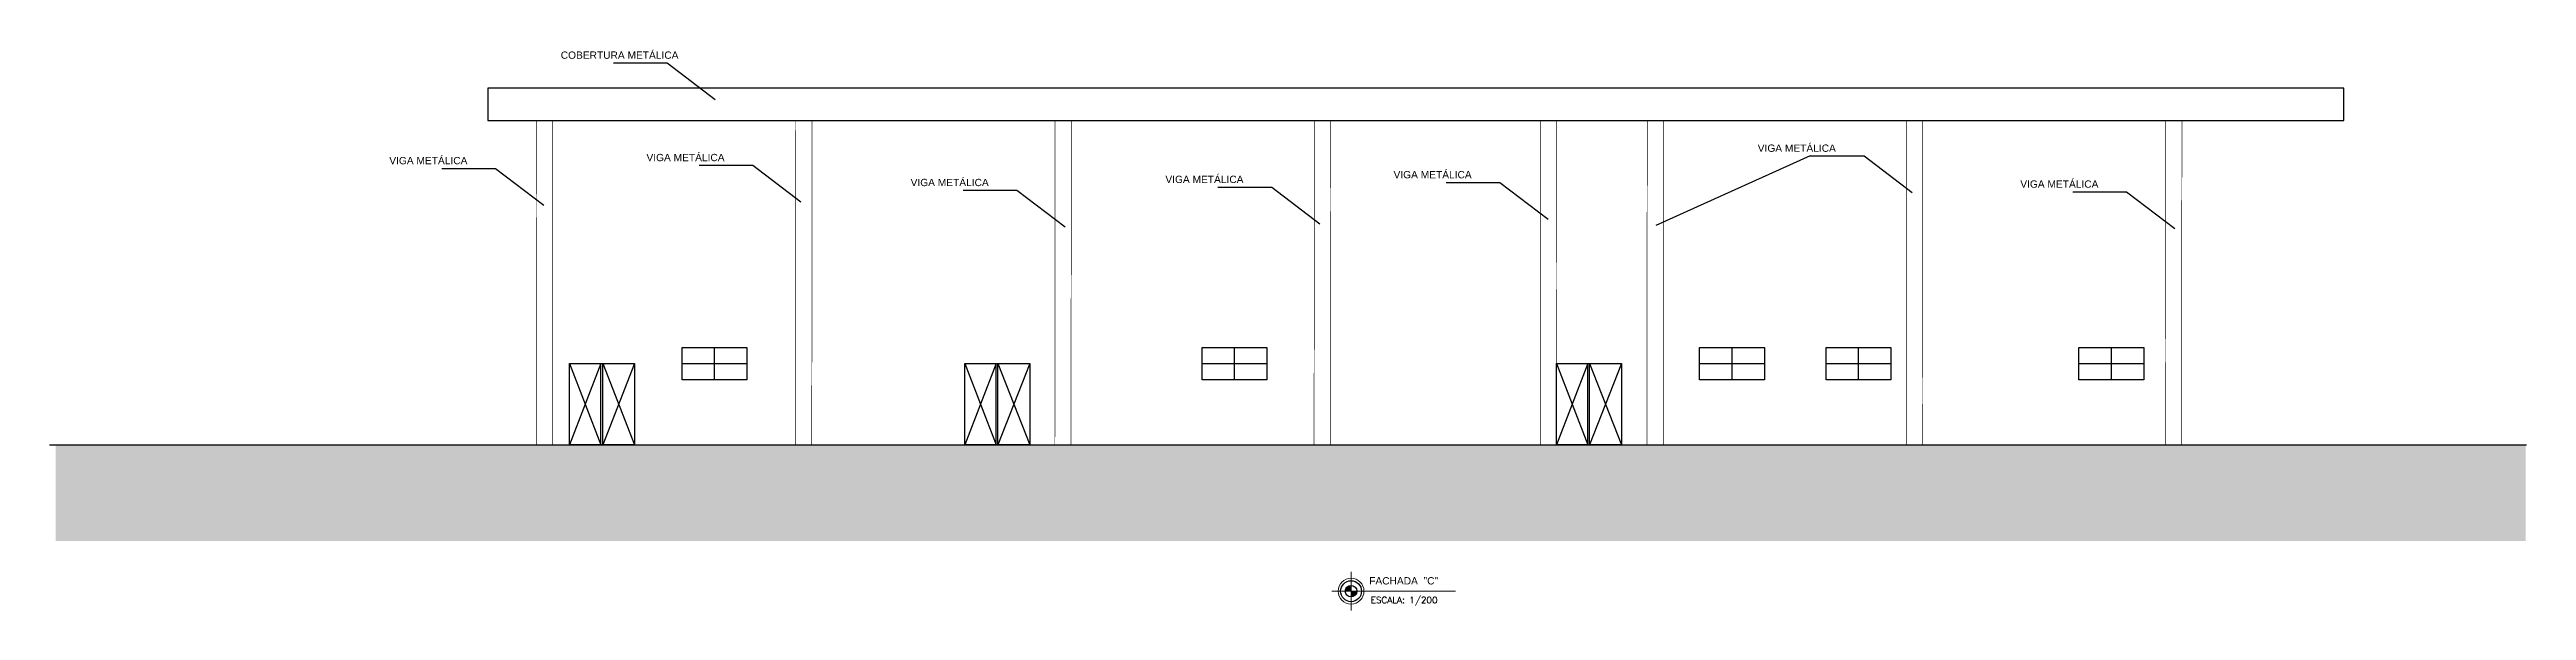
# Model space of a CAD drawing. Header units: metres. Extents: x 257 to 767, y -173 to 1.
# Drawn here: x 552.6 to 629.1, y -173 to -155.7 of the extents above; entities that cross this region are included whole.
import ezdxf

# ---------------------------------------------------------------- set-up
doc = ezdxf.new("R2010")
doc.units = ezdxf.units.M
doc.header["$LTSCALE"] = 10
doc.linetypes.add('ACAD_ISO02W100', pattern=[15, 12, -3])
doc.layers.get('0').update_dxf_attribs({"color": 254})
for name, color, linetype in [('A_METAL', 93, 'Continuous'), ('D_HATCH', 8, 'Continuous'), ('ELETEXTO LUMINÁRIAS', 254, 'Continuous'), ('T-TEXT-30', 3, 'Continuous'), ('Texto', 2, 'Continuous')]:
    doc.layers.add(name, color=color, linetype=linetype)
for name, color, linetype, lineweight in [('HACHURA', 8, 'Continuous', 5), ('PENAzero2', 30, 'Continuous', 20), ('PENAzero3', 135, 'Continuous', 30)]:
    doc.layers.add(name, color=color, linetype=linetype, lineweight=lineweight)
doc.layers.add('Janelas', color=254, linetype='Continuous', plot=False)
doc.layers.add('Portas', color=254, linetype='ACAD_ISO02W100', plot=False)
doc.styles.add('200-80', font='romans.shx', dxfattribs={"height": 0.4})
doc.styles.add('ARIAL', font='')
doc.styles.get("Standard").update_dxf_attribs({"font": ''})
doc.styles.get('ARIAL').set_extended_font_data('Arial')
doc.styles.get('Standard').set_extended_font_data('Arial')

msp = doc.modelspace()

# ---------------------------------------------------------------- texts
at = {"layer": 'ELETEXTO LUMINÁRIAS', "color": 7, "ltscale": 0.05, "style": 'ARIAL'}
for s, p in [('COBERTURA METÁLICA', (568.407, -155.965)), ('VIGA METÁLICA', (563.117, -159.219)), ('VIGA METÁLICA', (571.052, -159.123)), ('VIGA METÁLICA', (605.342, -158.834)), ('VIGA METÁLICA', (579.203, -159.893)), ('VIGA METÁLICA', (587.064, -159.797)), ('VIGA METÁLICA', (594.105, -159.652)), ('VIGA METÁLICA', (613.444, -159.941))]:
    msp.add_text(s, height=0.225, rotation=359.99999, dxfattribs=at).set_placement(p)
at = {"layer": 'T-TEXT-30', "style": '200-80'}
msp.add_text('ESCALA: 1/200', height=0.2, dxfattribs=at).set_placement((593.398, -172.757))
at = {"layer": 'Texto', "insert": (593.353, -171.952), "char_height": 0.225, "width": 13.82018, "attachment_point": 1}
msp.add_mtext('FACHADA  "C"  ', dxfattribs=at)

# ---------------------------------------------------------------- hatches: boundary and pattern name
at = {"layer": 'D_HATCH', "lineweight": 0}
h = msp.add_hatch(dxfattribs=at)
h.set_pattern_fill('EARTH', color=256, scale=0.1, angle=45)
h.set_pattern_definition([(45, (222.53514, -20.8553), (6e-17, 0.8980256), [0.635, -0.635]), (45, (222.36676, -20.6869), (6e-17, 0.8980256), [0.635, -0.635]), (45, (222.1984, -20.5185), (6e-17, 0.8980256), [0.635, -0.635]), (135, (222.1984, -20.4063), (-0.8980256, 6e-17), [0.635, -0.635]), (135, (222.36676, -20.2379), (-0.8980256, 6e-17), [0.635, -0.635]), (135, (222.53514, -20.0695), (-0.8980256, 6e-17), [0.635, -0.635])])
h.paths.add_polyline_path([(629.039, -167.867), (552.826, -167.867), (552.826, -170.84), (629.039, -170.84)])
at = {"layer": 'HACHURA', "ltscale": 0.6}
h = msp.add_hatch(color=256, dxfattribs=at)
h.paths.add_polyline_path([(592.794, -172.385), (592.794, -172.207, 0.414214), (592.617, -172.385)])
h.paths.add_polyline_path([(592.794, -172.385), (592.794, -172.562, 0.414214), (592.972, -172.385)])

# ---------------------------------------------------------------- linework, layer by layer
for p, q in [((570.03, -156.09), (571.689, -156.09)), ((571.689, -156.09), (573.174, -157.224)), ((606.964, -158.959), (602.199, -161.104)), ((606.964, -158.959), (608.623, -158.959)), ((608.623, -158.959), (610.108, -160.093)), ((564.739, -159.344), (566.398, -159.344)), ((566.398, -159.344), (567.883, -160.478)), ((572.675, -159.248), (574.334, -159.248)), ((574.334, -159.248), (575.819, -160.382)), ((580.825, -160.018), (582.484, -160.018)), ((582.484, -160.018), (583.969, -161.152)), ((588.686, -159.922), (590.345, -159.922)), ((590.345, -159.922), (591.83, -161.056)), ((595.727, -159.778), (597.386, -159.778)), ((597.386, -159.778), (598.871, -160.911)), ((615.066, -160.067), (616.726, -160.067)), ((616.726, -160.067), (618.21, -161.2)), ((572.151, -165.867), (572.151, -164.867)), ((588.195, -165.867), (588.195, -164.867)), ((603.55, -165.867), (603.55, -164.867)), ((607.451, -165.867), (607.451, -164.867)), ((615.253, -165.867), (615.253, -164.867)), ((552.633, -167.867), (629.062, -167.867))]:
    msp.add_line(p, q)
msp.add_lwpolyline([(623.43, -156.867), (566.153, -156.867), (566.153, -157.867), (623.43, -157.867)], close=True)
at = {"layer": 'A_METAL', "const_width": 0.02}
for points in [[(568.161, -157.867), (567.661, -157.867), (567.653, -167.867), (568.153, -167.867)], [(576.161, -157.867), (575.661, -157.867), (575.653, -167.867), (576.153, -167.867)], [(584.161, -157.867), (583.661, -157.867), (583.653, -167.867), (584.153, -167.867)], [(592.161, -157.867), (591.661, -157.867), (591.653, -167.867), (592.153, -167.867)], [(599.136, -157.867), (598.636, -157.867), (598.629, -167.867), (599.129, -167.867)], [(602.432, -157.867), (601.932, -157.867), (601.925, -167.867), (602.425, -167.867)], [(610.432, -157.867), (609.932, -157.867), (609.925, -167.867), (610.425, -167.867)], [(618.43, -157.867), (617.93, -157.867), (617.922, -167.867), (618.422, -167.867)]]:
    msp.add_lwpolyline(points, close=True, dxfattribs=at)
at = {"layer": 'Janelas'}
for p, q in [((573.151, -165.867), (573.151, -164.867)), ((589.195, -165.867), (589.195, -164.867)), ((604.55, -165.867), (604.55, -164.867)), ((608.451, -165.867), (608.451, -164.867)), ((616.253, -165.867), (616.253, -164.867)), ((572.151, -165.367), (574.151, -165.367)), ((588.195, -165.367), (590.195, -165.367)), ((603.55, -165.367), (605.55, -165.367)), ((607.451, -165.367), (609.451, -165.367)), ((615.253, -165.367), (617.253, -165.367))]:
    msp.add_line(p, q, dxfattribs=at)
for points in [[(572.151, -164.867), (574.151, -164.867), (574.151, -165.867), (572.151, -165.867)], [(588.195, -164.867), (590.195, -164.867), (590.195, -165.867), (588.195, -165.867)], [(603.55, -164.867), (605.55, -164.867), (605.55, -165.867), (603.55, -165.867)], [(607.451, -164.867), (609.451, -164.867), (609.451, -165.867), (607.451, -165.867)], [(615.253, -164.867), (617.253, -164.867), (617.253, -165.867), (615.253, -165.867)]]:
    msp.add_lwpolyline(points, close=True, dxfattribs=at)
at = {"layer": 'PENAzero2'}
for p, q in [((592.794, -171.791), (592.794, -172.978)), ((592.201, -172.385), (596.011, -172.385))]:
    msp.add_line(p, q, dxfattribs=at)
msp.add_circle((592.794, -172.385), 0.398, dxfattribs=at)
at = {"layer": 'PENAzero3'}
for radius in [0.323, 0.178]:
    msp.add_circle((592.794, -172.385), radius, dxfattribs=at)
at = {"layer": 'Portas'}
for p, q in [((568.681, -165.367), (569.646, -167.867)), ((569.646, -165.367), (568.681, -167.867)), ((569.646, -167.867), (569.646, -165.367)), ((569.701, -165.367), (570.681, -167.867)), ((570.681, -165.367), (569.701, -167.867)), ((569.701, -167.867), (569.701, -165.367)), ((580.877, -165.367), (581.842, -167.867)), ((581.842, -165.367), (580.877, -167.867)), ((581.842, -167.867), (581.842, -165.367)), ((581.897, -165.367), (582.877, -167.867)), ((582.877, -165.367), (581.897, -167.867)), ((581.897, -167.867), (581.897, -165.367)), ((599.136, -165.367), (600.101, -167.867)), ((600.101, -165.367), (599.136, -167.867)), ((600.101, -167.867), (600.101, -165.367)), ((600.156, -165.367), (601.136, -167.867)), ((601.136, -165.367), (600.156, -167.867)), ((600.156, -167.867), (600.156, -165.367))]:
    msp.add_line(p, q, dxfattribs=at)
for points in [[(568.681, -165.367), (570.681, -165.367), (570.681, -167.867), (568.681, -167.867)], [(580.877, -165.367), (582.877, -165.367), (582.877, -167.867), (580.877, -167.867)], [(599.136, -165.367), (601.136, -165.367), (601.136, -167.867), (599.136, -167.867)]]:
    msp.add_lwpolyline(points, close=True, dxfattribs=at)

msp.set_redraw_order([(e.dxf.handle, doc.entitydb.next_handle()) for e in msp.query("TEXT MTEXT ATTDEF DIMENSION ARC_DIMENSION")])  # texts and dimensions are drawn at this point

doc.saveas('drawing.dxf')
